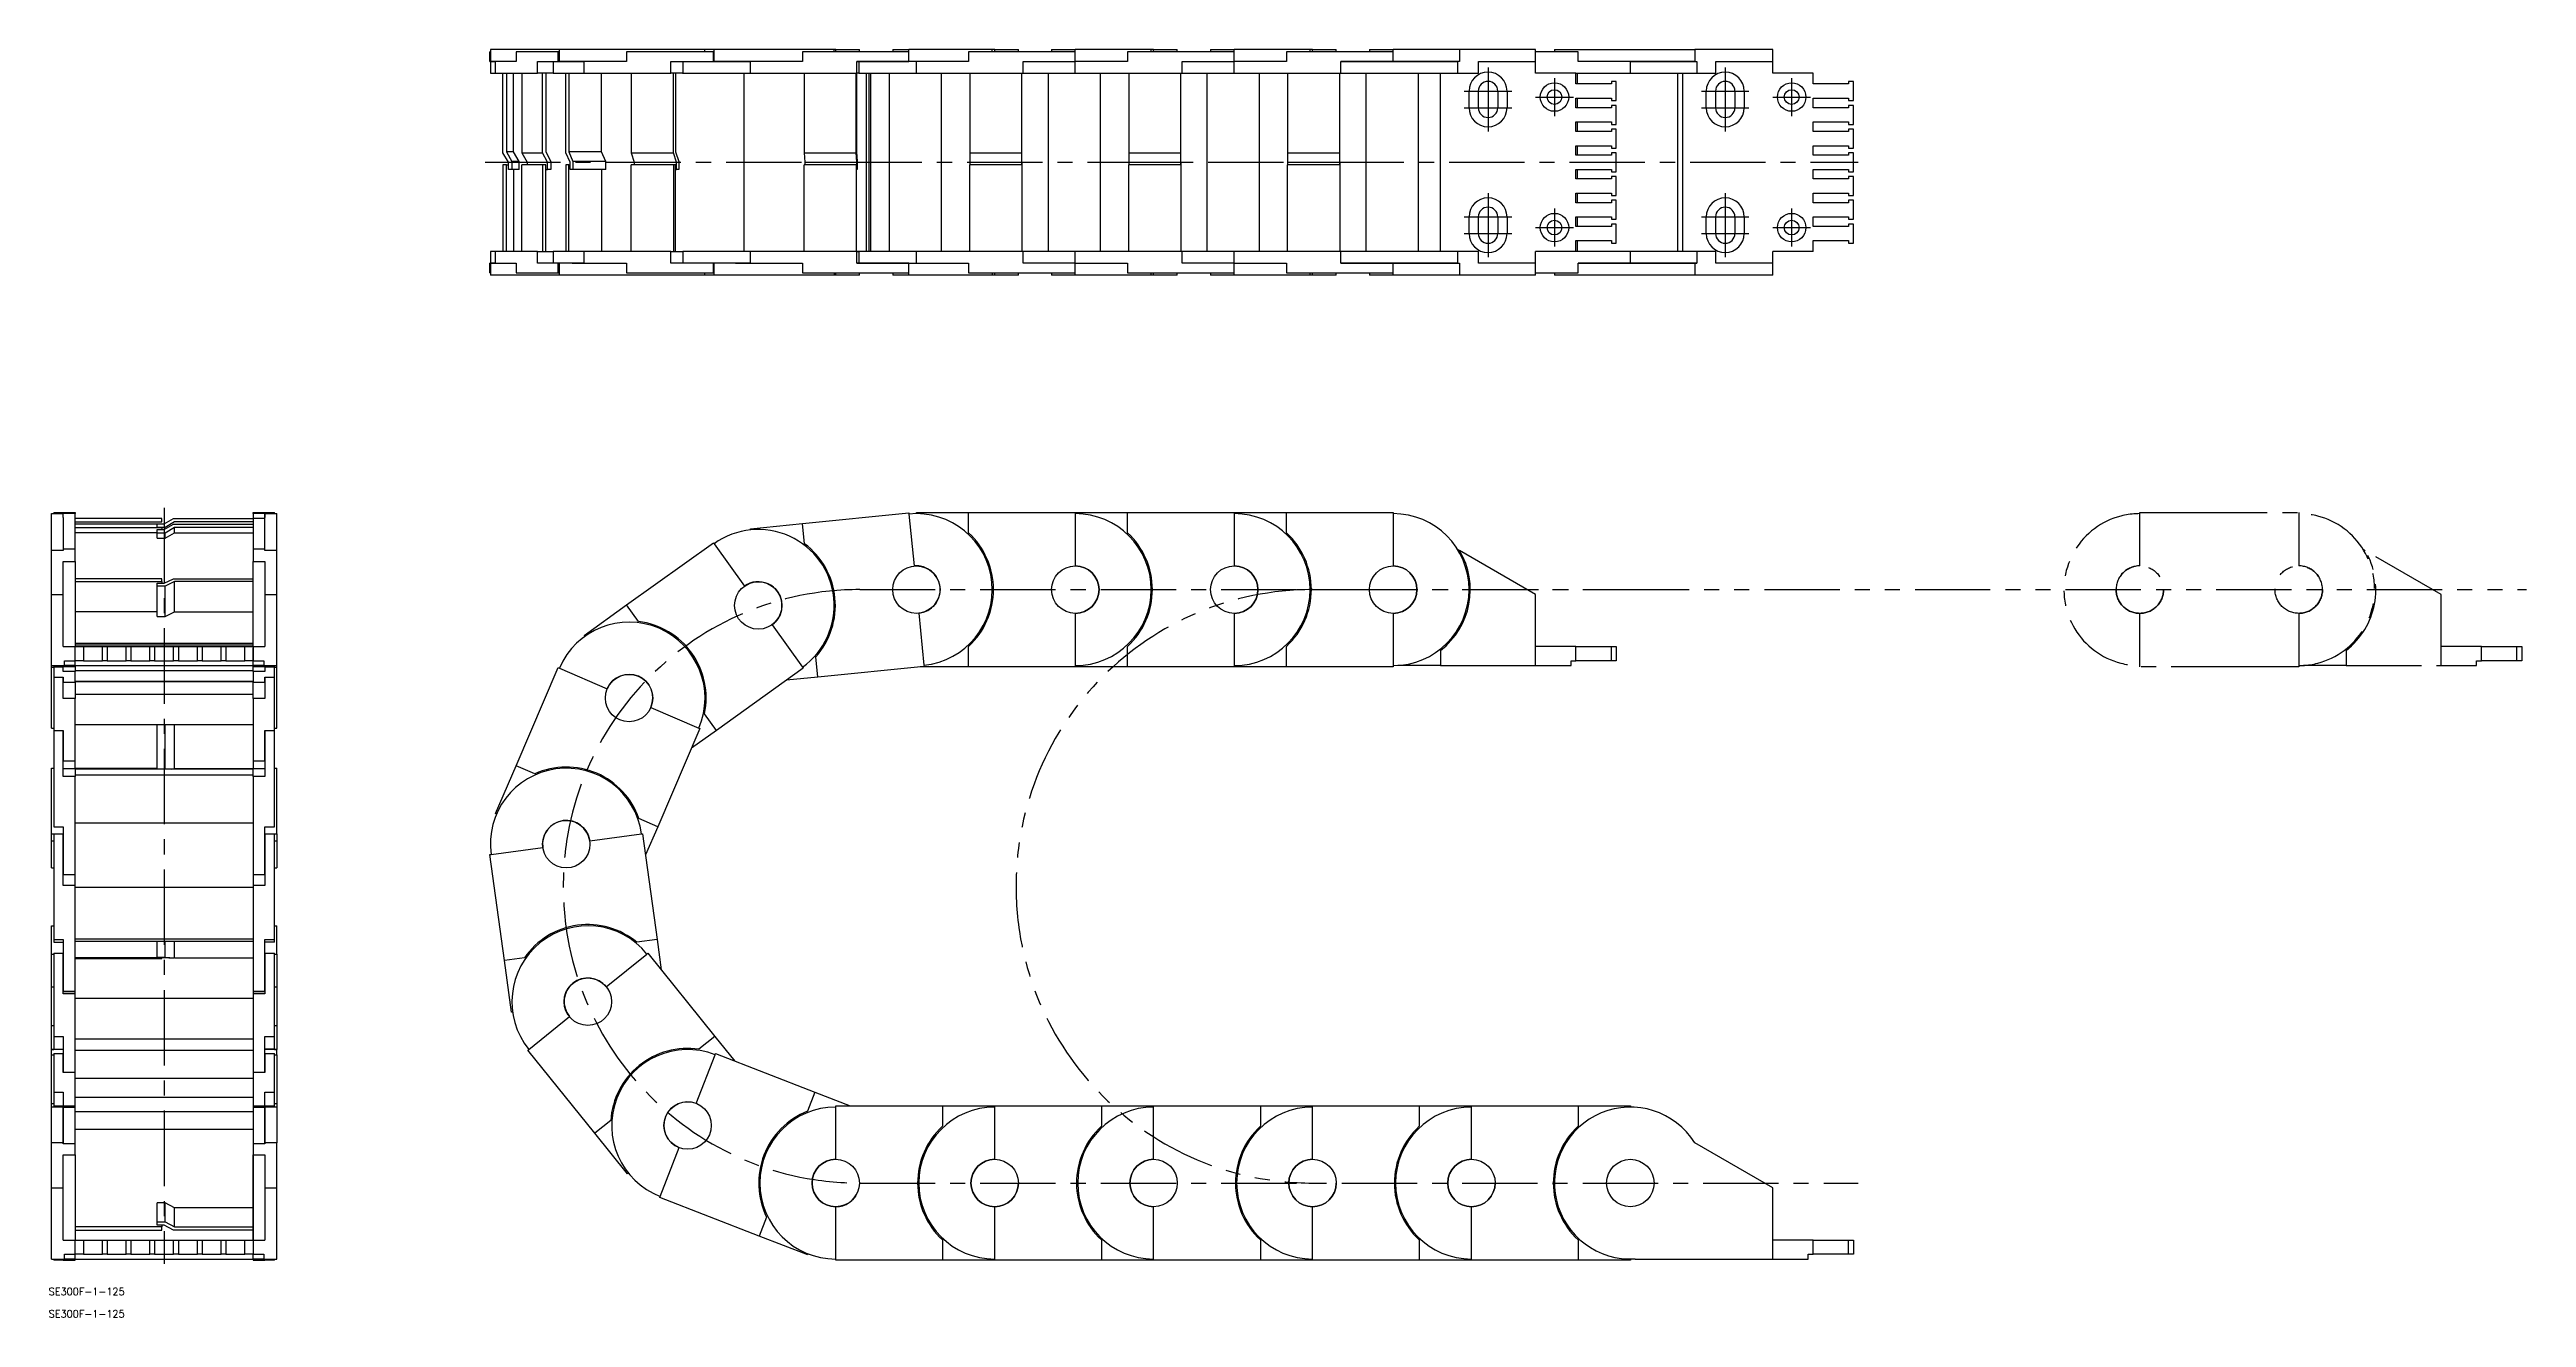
# Model space of a CAD drawing. Extents: x -186 to 859, y -439 to 95.
import ezdxf

# ---------------------------------------------------------------- set-up
doc = ezdxf.new("R2010")
doc.units = 0
doc.linetypes.add('CENTER', pattern=[50.8, 31.75, -6.35, 6.35, -6.35])
doc.linetypes.add('PHANTOM', pattern=[63.5, 31.75, -6.35, 6.35, -6.35, 6.35, -6.35])
doc.layers.get('0').update_dxf_attribs({"linetype": 'CONTINUOUS'})
doc.layers.add('CENTER', color=1, linetype='CONTINUOUS')
doc.styles.get("Standard").update_dxf_attribs({"font": 'txt.shx', "height": 3, "bigfont": 'bigfont.shx'})

# ---------------------------------------------------------------- blocks, each defined once
blk = doc.blocks.new('*U2')
at = {"color": 7, "linetype": 'CONTINUOUS'}
blk.add_text('SE300F-1-125', height=3, dxfattribs=at).set_placement((-186, -429.7))
blk = doc.blocks.new('*U3')
at = {"color": 7, "linetype": 'CONTINUOUS'}
blk.add_text('SE300F-1-125', height=3, dxfattribs=at).set_placement((-186, -439.1))

msp = doc.modelspace()

# ---------------------------------------------------------------- linework, layer by layer
at = {"color": 7, "linetype": 'CONTINUOUS'}
for p, q in [((0, 90), (0, 94)), ((0.19926, 94), (0, 94)), ((29.297576, 95), (0.19926, 95)), ((29.297576, 95), (0.19926, 95)), ((0.19926, 95), (0.19926, 90)), ((29.297576, 95), (9.292875, 95)), ((28.838318, 94), (11.045984, 94)), ((11.045984, 94), (11.045984, 90)), ((28.838318, 90), (28.838318, 94)), ((29.297576, 94), (28.838318, 94)), ((90.690069, 95), (29.297576, 95)), ((29.297576, 94), (29.297576, 95)), ((29.297576, 90), (29.297576, 94)), ((57.645991, 94), (57.645991, 90)), ((94.226645, 94), (57.645991, 94)), ((94.517844, 95), (90.690069, 95)), ((90.690069, 94), (90.690069, 95)), ((94.226645, 90), (94.226645, 94)), ((94.517844, 94), (94.226645, 94)), ((145.154597, 95), (94.517844, 95)), ((94.517844, 94), (94.517844, 95)), ((94.517844, 90), (94.517844, 94)), ((131.807705, 94), (131.807705, 90)), ((176.58388, 94), (131.807705, 94)), ((145.821347, 95), (145.150299, 95)), ((145.154597, 94), (145.154597, 95)), ((145.821347, 95), (155.821347, 95)), ((145.821347, 95), (155.821347, 95)), ((145.821347, 94), (145.821347, 95)), ((155.821347, 94), (155.821347, 95)), ((169.821347, 95), (176.633687, 95)), ((169.821347, 95), (169.821347, 94)), ((176.58388, 90), (176.58388, 94)), ((176.633687, 94), (176.58388, 94)), ((211.821347, 95), (176.633687, 95)), ((211.821347, 95), (176.633687, 95)), ((176.633687, 94), (176.633687, 95)), ((176.633687, 90), (176.633687, 94)), ((201.821347, 94), (201.821347, 90)), ((246.821347, 94), (201.821347, 94)), ((211.821347, 94), (211.821347, 95)), ((212.821347, 95), (211.821347, 95)), ((212.821347, 95), (222.821347, 95)), ((212.821347, 94), (212.821347, 95)), ((222.821347, 94), (222.821347, 95)), ((236.821347, 95), (246.821347, 95)), ((236.821347, 95), (236.821347, 94)), ((278.821347, 95), (246.821347, 95)), ((246.821347, 94), (246.821347, 95)), ((246.821347, 90), (246.821347, 94)), ((313.821347, 94), (268.821347, 94)), ((268.821347, 94), (268.821347, 90)), ((278.821347, 94), (278.821347, 95)), ((279.821347, 95), (278.821347, 95)), ((279.821347, 95), (289.821347, 95)), ((279.821347, 94), (279.821347, 95)), ((289.821347, 94), (289.821347, 95)), ((303.821347, 95), (313.821347, 95)), ((303.821347, 95), (303.821347, 94)), ((345.821347, 95), (313.821347, 95)), ((313.821347, 94), (313.821347, 95)), ((313.821347, 90), (313.821347, 94)), ((380.821347, 94), (335.821347, 94)), ((335.821347, 94), (335.821347, 90)), ((345.821347, 94), (345.821347, 95)), ((346.821347, 95), (345.821347, 95)), ((346.821347, 95), (356.821347, 95)), ((346.821347, 94), (346.821347, 95)), ((356.821347, 94), (356.821347, 95)), ((370.821347, 95), (380.821347, 95)), ((370.821347, 95), (370.821347, 94)), ((408.843438, 95), (380.821347, 95)), ((380.821347, 94), (380.821347, 95)), ((380.821347, 90), (380.821347, 94)), ((408.843438, 95), (408.843438, 90)), ((440.821347, 95), (408.843438, 95)), ((440.821347, 90), (440.821347, 95)), ((458.821347, 94), (440.821347, 94)), ((448.821347, 95), (507.943481, 95)), ((448.821347, 95), (448.821347, 94)), ((458.821347, 90), (458.821347, 94)), ((507.943481, 95), (507.943481, 90)), ((540.821347, 95), (507.943481, 95)), ((540.821347, 90), (540.821347, 95)), ((0, 90), (0.19926, 90)), ((0.19926, 90), (0.19926, 85)), ((2.34751, 90), (0.19926, 90)), ((0.19926, 90), (0.725919, 90)), ((0.19926, 85), (2.34751, 85)), ((0.725919, 90), (0.725919, 89.995)), ((0.725919, 89.995), (2.348301, 89.995)), ((2.34751, 85), (2.34751, 90)), ((11.045984, 90), (2.34751, 90)), ((2.34751, 85), (20.139844, 85)), ((5.530692, 51.5), (5.530692, 85)), ((7.016812, 85), (7.016812, 51.901924)), ((10.002774, 51.901924), (10.002774, 85)), ((13.539965, 85), (13.539965, 51.5)), ((20.139844, 85), (20.139844, 90)), ((20.139844, 90), (28.838318, 90)), ((26.690069, 85), (20.139844, 85)), ((22.23844, 51.5), (22.23844, 85)), ((23.616213, 85), (23.616213, 51.901924)), ((26.690069, 90), (26.690069, 85)), ((26.690069, 85), (39.762116, 85)), ((28.838318, 90), (29.297576, 90)), ((39.762116, 90), (29.297576, 90)), ((29.297576, 90), (34.72347, 90)), ((32.06914, 51.5), (32.06914, 85)), ((33.23665, 85), (33.23665, 51.901924)), ((34.72347, 90), (34.72347, 89.995)), ((34.72347, 89.995), (39.762121, 89.995)), ((57.645991, 90), (39.762116, 90)), ((39.762116, 85), (39.762116, 90)), ((39.762116, 85), (76.34277, 85)), ((47.049195, 51.901924), (47.049195, 85)), ((59.508439, 85), (59.508439, 51.5)), ((76.34277, 90), (94.226645, 90)), ((76.34277, 85), (76.34277, 90)), ((81.338731, 85), (76.34277, 85)), ((77.392314, 51.5), (77.392314, 85)), ((78.265912, 85), (78.265912, 51.901924)), ((81.154597, 85), (109.91713, 85)), ((81.338731, 89.995), (81.338731, 85)), ((94.226645, 90), (94.517844, 90)), ((109.91713, 90), (94.517844, 90)), ((94.517844, 90), (103.580248, 90)), ((94.517844, 90), (103.580248, 90)), ((103.580248, 90), (103.580248, 89.995)), ((103.580248, 89.995), (109.91713, 89.995)), ((107.194289, 10), (107.194289, 85)), ((131.807705, 90), (109.91713, 90)), ((109.91713, 85), (109.91713, 90)), ((109.91713, 85), (154.693305, 85)), ((132.554254, 85), (132.554254, 51.5)), ((154.444828, 51.5), (154.444828, 85)), ((154.59425, 85), (154.59425, 51.901924)), ((179.821347, 90), (154.693305, 90)), ((154.693305, 90), (176.58388, 90)), ((154.693305, 85), (154.693305, 90)), ((155.547823, 85), (154.693305, 85)), ((155.547823, 89.995), (155.547823, 85)), ((155.547823, 85), (179.821347, 85)), ((158.727239, 10), (158.727239, 85)), ((159.769423, 85), (159.769423, 10)), ((160.42169, 85), (160.42169, 10)), ((168.321347, 85), (168.321347, 10)), ((176.58388, 90), (176.633687, 90)), ((201.821347, 90), (179.821347, 90)), ((179.821347, 85), (179.821347, 90)), ((179.821347, 85), (224.821347, 85)), ((190.321347, 85), (190.321347, 10)), ((202.321347, 85), (202.321347, 51.5)), ((224.321347, 51.5), (224.321347, 85)), ((224.821347, 90), (246.821347, 90)), ((224.821347, 85), (224.821347, 90)), ((224.821347, 85), (246.821347, 85)), ((235.321347, 85), (235.321347, 10)), ((268.821347, 90), (246.821347, 90)), ((246.821347, 85), (246.821347, 90)), ((246.821347, 85), (291.821347, 85)), ((257.321347, 85), (257.321347, 10)), ((269.321347, 85), (269.321347, 51.5)), ((291.321347, 51.5), (291.321347, 85)), ((291.821347, 90), (313.821347, 90)), ((291.821347, 85), (291.821347, 90)), ((291.821347, 85), (313.821347, 85)), ((302.321347, 85), (302.321347, 10)), ((335.821347, 90), (313.821347, 90)), ((313.821347, 85), (313.821347, 90)), ((313.821347, 85), (358.821347, 85)), ((324.321347, 85), (324.321347, 10)), ((336.321347, 85), (336.321347, 51.5)), ((358.321347, 51.5), (358.321347, 85)), ((358.821347, 90), (380.821347, 90)), ((358.821347, 85), (358.821347, 90)), ((358.821347, 85), (407.943481, 85)), ((380.821347, 90), (358.821368, 90)), ((369.321347, 85), (369.321347, 10)), ((407.943481, 90), (380.821347, 90)), ((380.821347, 90), (390.821347, 90)), ((390.821347, 90), (390.821347, 89.995)), ((390.821347, 89.995), (407.943481, 89.995)), ((391.321347, 85), (391.321347, 10)), ((400.821347, 10), (400.821347, 85)), ((407.943481, 90), (407.943481, 85)), ((408.843438, 90), (407.943481, 90)), ((407.943481, 85), (416.821347, 85)), ((416.821347, 90), (440.821347, 90)), ((416.821347, 85), (416.821347, 90)), ((440.821347, 85), (440.821347, 90)), ((457.821347, 85), (440.821347, 85)), ((457.821347, 85), (480.821347, 85)), ((457.821347, 80.5), (457.821347, 85)), ((458.321347, 85), (458.321347, 80.5)), ((480.821347, 90), (458.821347, 90)), ((480.821347, 90), (507.943481, 90)), ((507.943481, 90), (480.821347, 90)), ((480.821347, 85), (480.821347, 90)), ((480.821347, 85), (508.843438, 85)), ((500.821347, 10), (500.821347, 85)), ((502.735954, 85), (502.735954, 10)), ((507.943481, 90), (508.843438, 90)), ((508.843438, 90), (508.843438, 85)), ((508.843438, 85), (516.821347, 85)), ((516.821347, 90), (540.821347, 90)), ((516.821347, 85), (516.821347, 90)), ((540.821347, 85), (540.821347, 90)), ((557.821347, 85), (540.821347, 85)), ((557.821347, 80.5), (557.821347, 85)), ((412.821347, 70.5), (412.821347, 77.5)), ((416.721347, 77.5), (416.721347, 70.5)), ((424.921347, 77.5), (424.921347, 70.5)), ((428.821347, 77.5), (428.821347, 70.5)), ((472.821347, 80.5), (457.821347, 80.5)), ((457.821347, 74.5), (472.821347, 74.5)), ((457.821347, 70.5), (457.821347, 74.5)), ((458.321347, 74.5), (458.321347, 70.5)), ((472.821347, 81.5), (472.821347, 80.5)), ((474.821347, 81.5), (472.821347, 81.5)), ((472.821347, 74.5), (472.821347, 73.5)), ((472.821347, 73.5), (474.821347, 73.5)), ((474.821347, 73.5), (474.821347, 81.5)), ((512.821347, 70.5), (512.821347, 77.5)), ((516.721347, 77.5), (516.721347, 70.5)), ((524.921347, 77.5), (524.921347, 70.5)), ((528.821347, 77.5), (528.821347, 70.5)), ((572.821347, 80.5), (557.821347, 80.5)), ((557.821347, 70.5), (557.821347, 74.5)), ((557.821347, 74.5), (572.821347, 74.5)), ((572.821347, 81.5), (572.821347, 80.5)), ((574.821347, 81.5), (572.821347, 81.5)), ((572.821347, 74.5), (572.821347, 73.5)), ((572.821347, 73.5), (574.821347, 73.5)), ((574.821347, 73.5), (574.821347, 81.5)), ((472.821347, 70.5), (457.821347, 70.5)), ((457.821347, 64.5), (472.821347, 64.5)), ((457.821347, 60.5), (457.821347, 64.5)), ((458.321347, 64.5), (458.321347, 60.5)), ((472.821347, 71.5), (472.821347, 70.5)), ((474.821347, 71.5), (472.821347, 71.5)), ((472.821347, 64.5), (472.821347, 63.5)), ((472.821347, 63.5), (474.821347, 63.5)), ((474.821347, 63.5), (474.821347, 71.5)), ((572.821347, 70.5), (557.821347, 70.5)), ((557.821347, 60.5), (557.821347, 64.5)), ((557.821347, 64.5), (572.821347, 64.5)), ((574.821347, 71.5), (572.821347, 71.5)), ((572.821347, 71.5), (572.821347, 70.5)), ((572.821347, 64.5), (572.821347, 63.5)), ((572.821347, 63.5), (574.821347, 63.5)), ((574.821347, 63.5), (574.821347, 71.5)), ((472.821347, 60.5), (457.821347, 60.5)), ((457.821347, 54.5), (472.821347, 54.5)), ((457.821347, 50.5), (457.821347, 54.5)), ((458.321347, 54.5), (458.321347, 50.5)), ((472.821347, 61.5), (472.821347, 60.5)), ((474.821347, 61.5), (472.821347, 61.5)), ((472.821347, 54.5), (472.821347, 53.5)), ((472.821347, 53.5), (474.821347, 53.5)), ((474.821347, 53.5), (474.821347, 61.5)), ((572.821347, 60.5), (557.821347, 60.5)), ((557.821347, 50.5), (557.821347, 54.5)), ((557.821347, 54.5), (572.821347, 54.5)), ((574.821347, 61.5), (572.821347, 61.5)), ((572.821347, 61.5), (572.821347, 60.5)), ((572.821347, 54.5), (572.821347, 53.5)), ((572.821347, 53.5), (574.821347, 53.5)), ((574.821347, 53.5), (574.821347, 61.5)), ((7.818723, 47.5), (5.530692, 51.5)), ((5.530692, 46.5), (5.530692, 10)), ((7.016812, 46.5), (5.530692, 46.5)), ((7.016812, 51.901924), (9.304843, 47.901924)), ((10.002774, 51.901924), (7.016812, 51.901924)), ((7.016812, 10), (7.016812, 46.5)), ((7.016812, 46.5), (7.818723, 46.5)), ((7.818723, 44.5), (7.818723, 47.5)), ((9.304843, 44.5), (7.818723, 44.5)), ((9.304843, 47.901924), (9.304843, 44.5)), ((12.290805, 47.901924), (9.304843, 47.901924)), ((12.290805, 44.5), (9.304843, 44.5)), ((12.290805, 47.901924), (10.002774, 51.901924)), ((10.002774, 44.5), (10.002774, 10)), ((12.290805, 44.5), (12.290805, 47.901924)), ((13.539965, 51.5), (15.661186, 47.5)), ((13.539965, 51.5), (22.23844, 51.5)), ((13.539965, 10), (13.539965, 46.5)), ((22.23844, 46.5), (13.539965, 46.5)), ((15.661186, 47.5), (24.35966, 47.5)), ((15.661186, 47.5), (15.661186, 46.5)), ((24.35966, 47.5), (22.23844, 51.5)), ((22.23844, 46.5), (22.23844, 10)), ((23.616213, 46.5), (22.23844, 46.5)), ((23.616213, 51.901924), (25.737433, 47.901924)), ((23.616213, 10), (23.616213, 46.5)), ((23.616213, 44.5), (24.35966, 44.5)), ((24.35966, 44.5), (24.35966, 47.5)), ((25.737433, 44.5), (24.35966, 44.5)), ((25.737433, 47.901924), (25.737433, 44.5)), ((33.866639, 47.5), (32.06914, 51.5)), ((32.06914, 46.5), (32.06914, 10)), ((33.23665, 46.5), (32.06914, 46.5)), ((47.049195, 51.901924), (33.23665, 51.901924)), ((33.23665, 51.901924), (35.034149, 47.901924)), ((33.23665, 10), (33.23665, 46.5)), ((33.23665, 46.5), (33.866639, 46.5)), ((33.866639, 44.5), (33.866639, 47.5)), ((35.034149, 44.5), (33.866639, 44.5)), ((35.034149, 47.901924), (35.034149, 44.5)), ((48.846695, 47.901924), (35.034149, 47.901924)), ((48.846695, 44.5), (35.034149, 44.5)), ((48.846695, 47.901924), (47.049195, 51.901924)), ((47.049195, 44.5), (47.049195, 10)), ((48.846695, 44.5), (48.846695, 47.901924)), ((59.508439, 51.5), (60.853431, 47.5)), ((59.508439, 51.5), (77.392314, 51.5)), ((59.508439, 10), (59.508439, 46.5)), ((77.392314, 46.5), (59.508439, 46.5)), ((60.853431, 47.5), (78.737306, 47.5)), ((60.853431, 47.5), (60.853431, 46.5)), ((78.737306, 47.5), (77.392314, 51.5)), ((77.392314, 46.5), (77.392314, 10)), ((78.265912, 46.5), (77.392314, 46.5)), ((78.265912, 51.901924), (79.610904, 47.901924)), ((78.265912, 10), (78.265912, 46.5)), ((78.265912, 44.5), (78.737306, 44.5)), ((78.737306, 44.5), (78.737306, 47.5)), ((79.610904, 44.5), (78.737306, 44.5)), ((79.610904, 47.901924), (79.610904, 44.5)), ((132.554254, 51.5), (132.784303, 47.5)), ((132.554254, 51.5), (154.444828, 51.5)), ((132.554254, 10), (132.554254, 46.5)), ((154.444828, 46.5), (132.554254, 46.5)), ((132.784303, 47.5), (154.674878, 47.5)), ((132.784303, 47.5), (132.784303, 46.5)), ((154.674878, 47.5), (154.444828, 51.5)), ((154.444828, 46.5), (154.444828, 10)), ((154.59425, 46.5), (154.444828, 46.5)), ((154.59425, 51.901924), (154.824299, 47.901924)), ((154.59425, 10), (154.59425, 46.5)), ((154.59425, 44.5), (154.674878, 44.5)), ((154.674878, 44.5), (154.674878, 47.5)), ((154.824299, 44.5), (154.674878, 44.5)), ((154.824299, 47.901924), (154.824299, 44.5)), ((202.321347, 51.5), (202.321347, 47.5)), ((202.321347, 51.5), (224.321347, 51.5)), ((202.321347, 47.5), (224.321347, 47.5)), ((202.321347, 47.5), (202.321347, 46.5)), ((202.321347, 10), (202.321347, 46.5)), ((224.321347, 46.5), (202.321347, 46.5)), ((224.321347, 47.5), (224.321347, 51.5)), ((224.321347, 46.5), (224.321347, 47.5)), ((224.321347, 47.5), (224.321347, 46.5)), ((224.321347, 46.5), (224.321347, 10)), ((269.321347, 51.5), (291.321347, 51.5)), ((269.321347, 51.5), (269.321347, 47.5)), ((269.321347, 47.5), (291.321347, 47.5)), ((269.321347, 47.5), (269.321347, 46.5)), ((291.321347, 46.5), (269.321347, 46.5)), ((269.321347, 10), (269.321347, 46.5)), ((291.321347, 47.5), (291.321347, 51.5)), ((291.321347, 46.5), (291.321347, 47.5)), ((291.321347, 47.5), (291.321347, 46.5)), ((291.321347, 46.5), (291.321347, 10)), ((336.321347, 51.5), (336.321347, 47.5)), ((336.321347, 51.5), (358.321347, 51.5)), ((336.321347, 47.5), (358.321347, 47.5)), ((336.321347, 47.5), (336.321347, 46.5)), ((336.321347, 10), (336.321347, 46.5)), ((358.321347, 46.5), (336.321347, 46.5)), ((358.321347, 47.5), (358.321347, 51.5)), ((358.321347, 46.5), (358.321347, 47.5)), ((358.321347, 47.5), (358.321347, 46.5)), ((358.321347, 46.5), (358.321347, 10)), ((472.821347, 50.5), (457.821347, 50.5)), ((457.821347, 44.5), (472.821347, 44.5)), ((457.821347, 40.5), (457.821347, 44.5)), ((458.321347, 44.5), (458.321347, 40.5)), ((472.821347, 51.5), (472.821347, 50.5)), ((474.821347, 51.5), (472.821347, 51.5)), ((472.821347, 44.5), (472.821347, 43.5)), ((472.821347, 43.5), (474.821347, 43.5)), ((474.821347, 43.5), (474.821347, 51.5)), ((572.821347, 50.5), (557.821347, 50.5)), ((557.821347, 40.5), (557.821347, 44.5)), ((557.821347, 44.5), (572.821347, 44.5)), ((572.821347, 51.5), (572.821347, 50.5)), ((574.821347, 51.5), (572.821347, 51.5)), ((572.821347, 44.5), (572.821347, 43.5)), ((572.821347, 43.5), (574.821347, 43.5)), ((574.821347, 43.5), (574.821347, 51.5)), ((472.821347, 40.5), (457.821347, 40.5)), ((457.821347, 34.5), (472.821347, 34.5)), ((457.821347, 30.5), (457.821347, 34.5)), ((458.321347, 34.5), (458.321347, 30.5)), ((472.821347, 41.5), (472.821347, 40.5)), ((474.821347, 41.5), (472.821347, 41.5)), ((472.821347, 34.5), (472.821347, 33.5)), ((472.821347, 33.5), (474.821347, 33.5)), ((472.821347, 31.5), (472.821347, 30.5)), ((474.821347, 31.5), (472.821347, 31.5)), ((474.821347, 33.5), (474.821347, 41.5)), ((474.821347, 23.5), (474.821347, 31.5)), ((572.821347, 40.5), (557.821347, 40.5)), ((557.821347, 30.5), (557.821347, 34.5)), ((557.821347, 34.5), (572.821347, 34.5)), ((574.821347, 41.5), (572.821347, 41.5)), ((572.821347, 41.5), (572.821347, 40.5)), ((572.821347, 34.5), (572.821347, 33.5)), ((572.821347, 33.5), (574.821347, 33.5)), ((572.821347, 31.5), (572.821347, 30.5)), ((574.821347, 31.5), (572.821347, 31.5)), ((574.821347, 33.5), (574.821347, 41.5)), ((574.821347, 23.5), (574.821347, 31.5)), ((412.821347, 17.5), (412.821347, 24.5)), ((416.721347, 24.5), (416.721347, 17.5)), ((424.921347, 24.5), (424.921347, 17.5)), ((428.821347, 24.5), (428.821347, 17.5)), ((472.821347, 30.5), (457.821347, 30.5)), ((457.821347, 24.5), (472.821347, 24.5)), ((457.821347, 20.5), (457.821347, 24.5)), ((458.321347, 24.5), (458.321347, 20.5)), ((472.821347, 24.5), (472.821347, 23.5)), ((472.821347, 23.5), (474.821347, 23.5)), ((472.821347, 21.5), (472.821347, 20.5)), ((474.821347, 21.5), (472.821347, 21.5)), ((474.821347, 13.5), (474.821347, 21.5)), ((512.821347, 17.5), (512.821347, 24.5)), ((516.721347, 24.5), (516.721347, 17.5)), ((524.921347, 24.5), (524.921347, 17.5)), ((528.821347, 24.5), (528.821347, 17.5)), ((572.821347, 30.5), (557.821347, 30.5)), ((557.821347, 20.5), (557.821347, 24.5)), ((557.821347, 24.5), (572.821347, 24.5)), ((572.821347, 24.5), (572.821347, 23.5)), ((572.821347, 23.5), (574.821347, 23.5)), ((574.821347, 21.5), (572.821347, 21.5)), ((572.821347, 21.5), (572.821347, 20.5)), ((574.821347, 13.5), (574.821347, 21.5)), ((472.821347, 20.5), (457.821347, 20.5)), ((457.821347, 14.5), (472.821347, 14.5)), ((457.821347, 10), (457.821347, 14.5)), ((458.321347, 14.5), (458.321347, 10)), ((472.821347, 14.5), (472.821347, 13.5)), ((472.821347, 13.5), (474.821347, 13.5)), ((572.821347, 20.5), (557.821347, 20.5)), ((557.821347, 10), (557.821347, 14.5)), ((557.821347, 14.5), (572.821347, 14.5)), ((572.821347, 14.5), (572.821347, 13.5)), ((572.821347, 13.5), (574.821347, 13.5)), ((0, 1), (0, 5)), ((0.19926, 5), (0, 5)), ((0, 1), (0.19926, 1)), ((0.19926, 10), (0.19926, 5)), ((2.34751, 10), (0.19926, 10)), ((0.19926, 5), (0.19926, 0)), ((0.19926, 5), (2.34751, 5)), ((29.297576, 0), (0.19926, 0)), ((29.297576, 0), (0.19926, 0)), ((2.347565, 5.005), (0.725919, 5.005)), ((0.725919, 5.005), (0.725919, 5)), ((20.139844, 10), (2.34751, 10)), ((2.34751, 5), (2.34751, 10)), ((2.34751, 5), (11.045984, 5)), ((11.045984, 5), (11.045984, 1)), ((11.045984, 1), (28.838318, 1)), ((20.139844, 5), (20.139844, 10)), ((20.139844, 10), (26.690069, 10)), ((28.838318, 5), (20.139844, 5)), ((26.690069, 10), (26.690069, 5)), ((39.762116, 10), (26.690069, 10)), ((28.838318, 1), (28.838318, 5)), ((29.297576, 5), (28.838318, 5)), ((28.838318, 1), (29.297576, 1)), ((29.297576, 1), (29.297576, 5)), ((34.72347, 5), (29.297576, 5)), ((29.297576, 0), (29.297576, 1)), ((94.517844, 0), (29.297576, 0)), ((39.762122, 5.005), (34.72347, 5.005)), ((34.72347, 5.005), (34.72347, 5)), ((34.72347, 5), (39.762116, 5)), ((76.34277, 10), (39.762116, 10)), ((39.762116, 5), (39.762116, 10)), ((39.762116, 5), (57.645991, 5)), ((57.645991, 5), (57.645991, 1)), ((57.645991, 1), (94.226645, 1)), ((76.34277, 5), (76.34277, 10)), ((76.34277, 10), (81.338731, 10)), ((94.226645, 5), (76.34277, 5)), ((109.91713, 10), (81.338731, 10)), ((81.338731, 10), (81.338731, 5.005)), ((90.690069, 0), (90.690069, 1)), ((94.226645, 1), (94.226645, 5)), ((94.517844, 5), (94.226645, 5)), ((94.226645, 1), (94.517844, 1)), ((94.517844, 1), (94.517844, 5)), ((103.580248, 5), (94.517844, 5)), ((103.580248, 5), (94.517844, 5)), ((94.517844, 0), (94.517844, 1)), ((145.821347, 0), (94.517844, 0)), ((109.91713, 5.005), (103.580248, 5.005)), ((103.580248, 5.005), (103.580248, 5)), ((103.580248, 5), (109.91713, 5)), ((154.693305, 10), (109.91713, 10)), ((109.91713, 5), (109.91713, 10)), ((109.91713, 5), (131.807705, 5)), ((131.807705, 5), (131.807705, 1)), ((131.807705, 1), (176.58388, 1)), ((145.154597, 1), (145.154597, 0)), ((155.821347, 0), (145.154597, 0)), ((155.821347, 0), (145.154597, 0)), ((145.821347, 0), (145.821347, 1)), ((179.821347, 10), (154.693305, 10)), ((154.693305, 5), (154.693305, 10)), ((154.693305, 10), (155.547823, 10)), ((154.693305, 5), (179.821347, 5)), ((176.58388, 5), (154.693305, 5)), ((155.547823, 10), (155.547823, 5.005)), ((155.821347, 0), (155.821347, 1)), ((169.821347, 1), (169.821347, 0)), ((176.633687, 0), (169.821347, 0)), ((176.58388, 1), (176.58388, 5)), ((176.633687, 5), (176.58388, 5)), ((176.58388, 1), (176.633687, 1)), ((176.633687, 1), (176.633687, 5)), ((176.633687, 0), (176.633687, 1)), ((212.821347, 0), (176.633687, 0)), ((224.821347, 10), (179.821347, 10)), ((179.821347, 5), (179.821347, 10)), ((179.821347, 5), (201.821347, 5)), ((201.821347, 5), (201.821347, 1)), ((201.821347, 1), (246.821347, 1)), ((211.821347, 1), (211.821347, 0)), ((222.821347, 0), (212.821137, 0)), ((212.821347, 0), (212.821347, 1)), ((222.821347, 0), (222.821347, 1)), ((246.821347, 10), (224.821347, 10)), ((224.821347, 5), (224.821347, 10)), ((246.821347, 5), (224.821347, 5)), ((236.821347, 1), (236.821347, 0)), ((246.821347, 0), (236.821347, 0)), ((291.821347, 10), (246.821347, 10)), ((246.821347, 5), (246.821347, 10)), ((246.821347, 1), (246.821347, 5)), ((246.821347, 5), (268.821347, 5)), ((246.821347, 0), (246.821347, 1)), ((278.821347, 0), (246.821347, 0)), ((268.821347, 5), (268.821347, 1)), ((268.821347, 1), (313.821347, 1)), ((278.821347, 0), (278.821347, 1)), ((279.821347, 0), (278.821347, 0)), ((289.821347, 0), (279.821137, 0)), ((279.821347, 0), (279.821347, 1)), ((289.821347, 0), (289.821347, 1)), ((313.821347, 10), (291.821347, 10)), ((291.821347, 5), (291.821347, 10)), ((313.821347, 5), (291.821347, 5)), ((303.821347, 1), (303.821347, 0)), ((313.821347, 0), (303.821347, 0)), ((358.821347, 10), (313.821347, 10)), ((313.821347, 5), (313.821347, 10)), ((313.821347, 1), (313.821347, 5)), ((313.821347, 5), (335.821347, 5)), ((313.821347, 0), (313.821347, 1)), ((345.821347, 0), (313.821347, 0)), ((335.821347, 5), (335.821347, 1)), ((335.821347, 1), (380.821347, 1)), ((345.821347, 0), (345.821347, 1)), ((346.821347, 0), (345.821347, 0)), ((356.821347, 0), (346.821137, 0)), ((346.821347, 0), (346.821347, 1)), ((356.821347, 0), (356.821347, 1)), ((407.943481, 10), (358.821347, 10)), ((358.821347, 5), (358.821347, 10)), ((380.821347, 5), (358.821347, 5)), ((358.821368, 5), (407.943481, 5)), ((370.821347, 1), (370.821347, 0)), ((390.821347, 0), (370.821347, 0)), ((380.821347, 1), (380.821347, 5)), ((390.821347, 5), (380.821347, 5)), ((380.821347, 0), (380.821347, 1)), ((408.843438, 0), (380.821347, 0)), ((407.943481, 5.005), (390.821347, 5.005)), ((390.821347, 5.005), (390.821347, 5)), ((408.843438, 0), (400.821347, 0)), ((407.943481, 10), (407.943481, 5)), ((416.821347, 10), (407.943481, 10)), ((407.943481, 5), (408.843438, 5)), ((408.843438, 5), (408.843438, 0)), ((440.821347, 0), (408.843438, 0)), ((416.821347, 5), (416.821347, 10)), ((440.821347, 5), (416.821347, 5)), ((480.821347, 10), (440.821347, 10)), ((457.821347, 10), (440.821347, 10)), ((440.821347, 5), (440.821347, 10)), ((440.821347, 0), (440.821347, 5)), ((440.821347, 1), (458.821347, 1)), ((448.821347, 1), (448.821347, 0)), ((507.943481, 0), (448.821347, 0)), ((507.943481, 5), (458.821347, 5)), ((458.821347, 5), (480.821347, 5)), ((458.821347, 1), (458.821347, 5)), ((508.843438, 10), (480.821347, 10)), ((480.821347, 5), (480.821347, 10)), ((480.821347, 5), (508.843438, 5)), ((507.943481, 5), (507.943481, 0)), ((508.843438, 5), (507.943481, 5)), ((540.821347, 0), (507.943481, 0)), ((516.821347, 10), (508.843438, 10)), ((508.843438, 10), (508.843438, 5)), ((516.821347, 5), (516.821347, 10)), ((540.821347, 5), (516.821347, 5)), ((557.821347, 10), (540.821347, 10)), ((540.821347, 5), (540.821347, 10)), ((540.821347, 0), (540.821347, 5)), ((-184.830106, -116.037546), (-184.830106, -100.5)), ((-184.830106, -116.037546), (-184.830106, -100.5)), ((-184.830106, -100.5), (-183.830106, -100.5)), ((-183.830106, -100), (-179.830106, -100)), ((-183.830106, -100), (-183.830106, -100.5)), ((-183.830106, -100.5), (-179.830106, -100.5)), ((-179.830106, -100), (-174.830106, -100)), ((-179.830106, -100.5), (-179.830106, -100)), ((-174.830106, -100.5), (-179.830106, -100.5)), ((-179.830106, -102.102632), (-179.830106, -100.5)), ((-179.830106, -102.102632), (-179.830106, -115.517955)), ((-179.825106, -102.102632), (-179.830106, -102.102632)), ((-174.830106, -100), (-174.830106, -100.5)), ((-174.830106, -115.517955), (-174.830106, -100.5)), ((-138.330106, -102.5), (-174.830106, -102.5)), ((-174.830106, -104), (-138.330106, -104)), ((-138.330106, -104), (-138.330106, -102.5)), ((-137.330106, -104.809401), (-133.330106, -102.5)), ((-132.928182, -104), (-136.928182, -106.309401)), ((-133.330106, -102.5), (-99.830106, -102.5)), ((-99.830106, -104), (-132.928182, -104)), ((-99.830106, -100), (-94.830106, -100)), ((-99.830106, -100.5), (-99.830106, -100)), ((-99.830106, -100.5), (-99.830106, -115.517955)), ((-94.830106, -100.5), (-99.830106, -100.5)), ((-99.830106, -102.353167), (-94.835106, -102.353167)), ((-94.830106, -102.102632), (-94.835106, -102.102632)), ((-94.830106, -100), (-90.830106, -100)), ((-94.830106, -100), (-94.830106, -100.5)), ((-94.830106, -100.5), (-90.830106, -100.5)), ((-94.830106, -115.517955), (-94.830106, -100.5)), ((-94.830106, -100.5), (-94.830106, -102.102632)), ((-90.830106, -100.5), (-90.830106, -100)), ((-90.830106, -100.5), (-89.830106, -100.5)), ((-89.830106, -116.037546), (-89.830106, -100.5)), ((131.807705, -104.644298), (176.58388, -100.161651)), ((176.58388, -100.161651), (176.633687, -100.659164)), ((176.633687, -100.659164), (178.825203, -122.549739)), ((179.821347, -100), (201.821347, -100)), ((179.821347, -100.5), (179.821347, -100)), ((201.821347, -100), (246.821347, -100)), ((201.821347, -108.578253), (201.821347, -100)), ((246.821347, -100), (268.821347, -100)), ((246.821347, -100), (246.821347, -100.5)), ((246.821347, -100.5), (246.821347, -122.5)), ((268.821347, -100), (313.821347, -100)), ((268.821347, -108.578253), (268.821347, -100)), ((313.821347, -100), (335.821347, -100)), ((313.821347, -100), (313.821347, -100.5)), ((313.821347, -100.5), (313.821347, -122.5)), ((335.821347, -100), (380.821347, -100)), ((335.821347, -108.578253), (335.821347, -100)), ((380.821347, -100), (380.821347, -100.5)), ((380.821347, -100.5), (380.821347, -122.5)), ((-140.330106, -104.89054), (-174.830106, -104.89054)), ((-174.830106, -106.383079), (-138.330106, -106.383079)), ((-140.330106, -108.574595), (-174.830106, -108.574595)), ((-140.330106, -104.809401), (-137.330106, -104.809401)), ((-140.330106, -106.309401), (-140.330106, -104.809401)), ((-136.928182, -106.309401), (-140.330106, -106.309401)), ((-140.330106, -107.188454), (-137.330106, -107.188454)), ((-140.330106, -108.680993), (-140.330106, -107.188454)), ((-136.928182, -108.680993), (-140.330106, -108.680993)), ((-140.330106, -110.872509), (-140.330106, -108.680993)), ((-140.330106, -110.872509), (-136.928182, -110.872509)), ((-138.330106, -106.383079), (-138.330106, -106.309401)), ((-138.330106, -106.383079), (-138.330106, -107.188454)), ((-137.330106, -107.188454), (-133.330106, -104.89054)), ((-132.928182, -106.383079), (-136.928182, -108.680993)), ((-136.928182, -110.872509), (-132.928182, -108.574595)), ((-136.928182, -110.872509), (-136.928182, -108.680993)), ((-133.330106, -104.89054), (-99.830106, -104.89054)), ((-99.830106, -106.383079), (-132.928182, -106.383079)), ((-132.928182, -108.574595), (-132.928182, -106.383079)), ((-132.928182, -108.574595), (-99.830106, -108.574595)), ((57.645991, -138.962736), (94.226645, -112.754802)), ((94.226645, -112.754802), (94.517844, -113.161254)), ((94.517844, -113.161254), (107.330612, -131.045129)), ((109.91713, -106.835814), (131.807705, -104.644298)), ((109.966937, -107.333327), (109.91713, -106.835814)), ((132.662222, -113.179883), (131.807705, -104.644298)), ((-179.830106, -116.037546), (-184.830106, -116.037546)), ((-184.830106, -134.5), (-184.830106, -116.037546)), ((-174.830106, -115.517955), (-179.830106, -115.517955)), ((-179.830106, -115.517955), (-179.830106, -116.037546)), ((-179.830106, -134.5), (-179.830106, -120.643594)), ((-179.830106, -120.643594), (-174.830106, -120.643594)), ((-174.830106, -120.643594), (-174.830106, -115.517955)), ((-174.830106, -120.643594), (-174.830106, -156.5)), ((-94.830106, -115.517955), (-99.830106, -115.517955)), ((-99.830106, -115.517955), (-99.830106, -120.643594)), ((-99.830106, -156.5), (-99.830106, -120.643594)), ((-99.830106, -120.643594), (-94.830106, -120.643594)), ((-94.830106, -116.037546), (-94.830106, -115.517955)), ((-89.830106, -116.037546), (-94.830106, -116.037546)), ((-94.830106, -120.643594), (-94.830106, -134.5)), ((-89.830106, -134.5), (-89.830106, -116.037546)), ((407.943481, -115.517955), (408.843438, -116.037546)), ((440.821347, -134.5), (408.843438, -116.037546)), ((-184.830106, -164.5), (-184.830106, -134.5)), ((-184.830106, -134.5), (-179.830106, -134.5)), ((-179.830106, -156.5), (-179.830106, -134.5)), ((-138.330106, -127.891027), (-174.830106, -127.891027)), ((-174.830106, -129.110383), (-138.330106, -129.110383)), ((-140.330106, -129.768347), (-137.330106, -129.768347)), ((-140.330106, -130.987703), (-140.330106, -129.768347)), ((-136.928182, -130.987703), (-140.330106, -130.987703)), ((-140.330106, -143.80047), (-140.330106, -130.987703)), ((-138.330106, -129.110383), (-138.330106, -127.891027)), ((-138.330106, -129.110383), (-138.330106, -129.768347)), ((-137.330106, -129.768347), (-133.330106, -127.891027)), ((-132.928182, -129.110383), (-136.928182, -130.987703)), ((-136.928182, -143.80047), (-136.928182, -130.987703)), ((-133.330106, -127.891027), (-99.830106, -127.891027)), ((-99.830106, -129.110383), (-132.928182, -129.110383)), ((-132.928182, -141.92315), (-132.928182, -129.110383)), ((-94.830106, -134.5), (-89.830106, -134.5)), ((-94.830106, -134.5), (-94.830106, -156.5)), ((-89.830106, -164.5), (-89.830106, -134.5)), ((440.821347, -164.5), (440.821347, -134.5)), ((-140.330106, -141.92315), (-174.830106, -141.92315)), ((-140.330106, -143.80047), (-136.928182, -143.80047)), ((-136.928182, -143.80047), (-132.928182, -141.92315)), ((-132.928182, -141.92315), (-99.830106, -141.92315)), ((39.762116, -151.775504), (57.645991, -138.962736)), ((62.641953, -145.936027), (57.645991, -138.962736)), ((180.817491, -142.450261), (183.009007, -164.340836)), ((246.821347, -142.5), (246.821347, -164.5)), ((313.821347, -142.5), (313.821347, -164.5)), ((380.821347, -142.5), (380.821347, -164.5)), ((-179.830106, -156.5), (-174.830106, -156.5)), ((-174.830106, -155), (-99.830106, -155)), ((-99.830106, -155.952079), (-174.830106, -155.952079)), ((-174.830106, -162.5), (-174.830106, -156.5)), ((-174.830106, -156.5), (-171.330106, -156.5)), ((-171.330106, -156.5), (-163.330106, -156.5)), ((-171.330106, -156.5), (-171.330106, -162.5)), ((-163.330106, -162.5), (-163.330106, -156.5)), ((-163.330106, -156.5), (-161.330106, -156.5)), ((-161.330106, -156.5), (-161.330106, -162.5)), ((-161.330106, -156.5), (-153.330106, -156.5)), ((-153.330106, -162.5), (-153.330106, -156.5)), ((-153.330106, -156.5), (-151.330106, -156.5)), ((-151.330106, -156.5), (-151.330106, -162.5)), ((-151.330106, -156.5), (-143.330106, -156.5)), ((-143.330106, -162.5), (-143.330106, -156.5)), ((-143.330106, -156.5), (-141.330106, -156.5)), ((-141.330106, -156.5), (-133.330106, -156.5)), ((-141.330106, -156.5), (-141.330106, -162.5)), ((-133.330106, -162.5), (-133.330106, -156.5)), ((-133.330106, -156.5), (-131.330106, -156.5)), ((-131.330106, -156.5), (-131.330106, -162.5)), ((-131.330106, -156.5), (-123.330106, -156.5)), ((-123.330106, -162.5), (-123.330106, -156.5)), ((-123.330106, -156.5), (-121.330106, -156.5)), ((-121.330106, -156.5), (-121.330106, -162.5)), ((-121.330106, -156.5), (-113.330106, -156.5)), ((-113.330106, -162.5), (-113.330106, -156.5)), ((-113.330106, -156.5), (-111.330106, -156.5)), ((-111.330106, -156.5), (-103.330106, -156.5)), ((-111.330106, -156.5), (-111.330106, -162.5)), ((-103.330106, -162.5), (-103.330106, -156.5)), ((-103.330106, -156.5), (-99.830106, -156.5)), ((-99.830106, -156.5), (-99.830106, -162.5)), ((-99.830106, -156.5), (-94.830106, -156.5)), ((40.053316, -152.181955), (39.762116, -151.775504)), ((118.978582, -147.303197), (131.79135, -165.187072)), ((201.821347, -165), (201.821347, -156.421747)), ((268.821347, -165), (268.821347, -156.421747)), ((335.821347, -165), (335.821347, -156.421747)), ((457.821347, -156.5), (440.821347, -156.5)), ((457.821347, -156.5), (472.821347, -156.5)), ((457.821347, -162.5), (457.821347, -156.5)), ((472.821347, -162.5), (472.821347, -156.5)), ((472.821347, -156.5), (474.821347, -156.5)), ((474.821347, -156.5), (474.821347, -162.5)), ((-184.830106, -165.187072), (-184.830106, -164.340836)), ((-184.830106, -164.5), (-179.330106, -164.5)), ((-184.830106, -190.847191), (-184.830106, -164.5)), ((-184.830106, -165.187072), (-183.830106, -165.187072)), ((-183.830106, -164.5), (-183.830106, -165)), ((-183.830106, -165), (-179.830106, -165)), ((-183.830106, -165), (-183.830106, -169.320995)), ((-179.830106, -165), (-179.830106, -164.5)), ((-174.830106, -165), (-179.830106, -165)), ((-179.830106, -167.029865), (-179.830106, -165)), ((-174.830106, -167.029865), (-179.830106, -167.029865)), ((-179.330106, -162.5), (-174.830106, -162.5)), ((-179.330106, -164.5), (-179.330106, -162.5)), ((-174.830106, -164.5), (-179.330106, -164.5)), ((-171.330106, -162.5), (-174.830106, -162.5)), ((-174.830106, -164.5), (-174.830106, -162.5)), ((-174.830106, -164.5), (-99.830106, -164.5)), ((-174.830106, -164.5), (-174.830106, -167.029865)), ((-174.830106, -164.5), (-174.830106, -165)), ((-99.830106, -164.592107), (-174.830106, -164.592107)), ((-99.830106, -166.783623), (-174.830106, -166.783623)), ((-174.830106, -171.512512), (-174.830106, -167.029865)), ((-171.330106, -162.5), (-163.330106, -162.5)), ((-161.330106, -162.5), (-163.330106, -162.5)), ((-161.330106, -162.5), (-153.330106, -162.5)), ((-151.330106, -162.5), (-153.330106, -162.5)), ((-151.330106, -162.5), (-143.330106, -162.5)), ((-141.330106, -162.5), (-143.330106, -162.5)), ((-141.330106, -162.5), (-133.330106, -162.5)), ((-131.330106, -162.5), (-133.330106, -162.5)), ((-131.330106, -162.5), (-123.330106, -162.5)), ((-121.330106, -162.5), (-123.330106, -162.5)), ((-121.330106, -162.5), (-113.330106, -162.5)), ((-111.330106, -162.5), (-113.330106, -162.5)), ((-111.330106, -162.5), (-103.330106, -162.5)), ((-99.830106, -162.5), (-103.330106, -162.5)), ((-99.830106, -165), (-99.830106, -157)), ((-99.830106, -162.5), (-95.330106, -162.5)), ((-99.830106, -164.5), (-99.830106, -162.5)), ((-95.330106, -164.5), (-99.830106, -164.5)), ((-94.830106, -165), (-99.830106, -165)), ((-99.830106, -167.029865), (-99.830106, -165)), ((-94.830106, -167.029865), (-99.830106, -167.029865)), ((-99.830106, -167.029865), (-99.830106, -171.512512)), ((-95.330106, -162.5), (-95.330106, -164.5)), ((-95.330106, -164.5), (-89.830106, -164.5)), ((-94.830106, -164.5), (-94.830106, -165)), ((-94.830106, -164.838349), (-94.830106, -167.029865)), ((-94.830106, -165), (-90.830106, -165)), ((-90.830106, -165), (-90.830106, -164.5)), ((-90.830106, -169.320995), (-90.830106, -165)), ((-90.830106, -165.187072), (-89.830106, -165.187072)), ((-89.830106, -165.187072), (-89.830106, -164.340836)), ((-89.830106, -165.187072), (-89.830106, -164.340836)), ((-89.830106, -190.847191), (-89.830106, -164.5)), ((11.045984, -206.678038), (28.838318, -165.344845)), ((28.838318, -165.344845), (29.297576, -165.542538)), ((29.297576, -165.542538), (49.504915, -174.241012)), ((132.082549, -165.593523), (95.501896, -191.801457)), ((131.79135, -165.187072), (132.082549, -165.593523)), ((138.282639, -169.320995), (137.428121, -160.78541)), ((183.058814, -164.838349), (138.282639, -169.320995)), ((201.821347, -165), (181.444116, -165)), ((183.009007, -164.340836), (183.058814, -164.838349)), ((246.821347, -165), (201.821347, -165)), ((246.821347, -164.5), (246.821347, -165)), ((268.821347, -165), (246.821347, -165)), ((313.821347, -165), (268.821347, -165)), ((313.821347, -164.5), (313.821347, -165)), ((335.821347, -165), (313.821347, -165)), ((380.821347, -165), (335.821347, -165)), ((380.821347, -164.5), (380.821347, -165)), ((382.821347, -164.5), (382.821347, -164.437439)), ((400.821347, -164.5), (382.821347, -164.5)), ((400.821347, -158.117377), (400.821347, -164.5)), ((400.821347, -164.5), (440.821347, -164.5)), ((440.821347, -164.5), (455.821347, -164.5)), ((455.821347, -164.5), (455.821347, -162.5)), ((455.821347, -162.5), (457.821347, -162.5)), ((472.821347, -162.5), (457.821347, -162.5)), ((474.821347, -162.5), (472.821347, -162.5)), ((-183.830106, -169.320995), (-179.830106, -169.320995)), ((-183.830106, -169.320995), (-183.830106, -191.801457)), ((-179.830106, -169.320995), (-179.830106, -171.512512)), ((-179.830106, -178.406291), (-179.830106, -169.320995)), ((-179.830106, -171.512512), (-174.830106, -171.512512)), ((-174.830106, -171.122946), (-99.830106, -171.122946)), ((-99.830106, -171.342404), (-174.830106, -171.342404)), ((-174.830106, -171.512512), (-174.830106, -178.406291)), ((-99.830106, -176.665232), (-174.830106, -176.665232)), ((-99.830106, -171.512512), (-94.830106, -171.512512)), ((-99.830106, -178.406291), (-99.830106, -171.512512)), ((-94.830106, -169.320995), (-90.830106, -169.320995)), ((-94.830106, -171.512512), (-94.830106, -169.320995)), ((-94.830106, -169.320995), (-94.830106, -178.406291)), ((-90.830106, -191.801457), (-90.830106, -169.320995)), ((138.282639, -169.320995), (125.027601, -170.647988)), ((-174.830106, -178.406291), (-179.830106, -178.406291)), ((-174.830106, -204.614225), (-174.830106, -178.406291)), ((-99.830106, -178.406291), (-99.830106, -204.614225)), ((-94.830106, -178.406291), (-99.830106, -178.406291)), ((67.875223, -182.148716), (88.082562, -190.847191)), ((95.501896, -191.801457), (90.505934, -184.828167)), ((-184.830106, -190.847191), (-183.830106, -190.847191)), ((-183.830106, -190.847191), (-183.830106, -191.044883)), ((-183.830106, -191.801457), (-179.830106, -191.801457)), ((-183.830106, -191.801457), (-183.830106, -232.378076)), ((-179.830106, -211.252222), (-179.830106, -191.801457)), ((-179.830106, -191.801457), (-179.830106, -204.614225)), ((-99.830106, -189.478), (-174.830106, -189.478)), ((-140.330106, -208.134066), (-140.330106, -189.478)), ((-136.928182, -208.134066), (-136.928182, -189.478)), ((-132.928182, -207.800321), (-132.928182, -189.478)), ((-94.830106, -191.801457), (-90.830106, -191.801457)), ((-94.830106, -191.801457), (-94.830106, -211.252222)), ((-94.830106, -204.614225), (-94.830106, -191.801457)), ((-90.830106, -190.847191), (-89.830106, -190.847191)), ((-90.830106, -191.044883), (-90.830106, -190.847191)), ((-90.830106, -232.378076), (-90.830106, -191.801457)), ((88.541819, -191.044883), (70.749485, -232.378076)), ((95.501896, -191.801457), (84.967253, -199.348923)), ((88.082562, -190.847191), (88.541819, -191.044883)), ((-184.830106, -235.392177), (-184.830106, -207.735396)), ((-184.830106, -235.392177), (-184.830106, -207.735396)), ((-184.830106, -207.735396), (-183.830106, -207.735396)), ((-179.830106, -204.614225), (-174.830106, -204.614225)), ((-179.825106, -207.860508), (-174.830106, -207.860508)), ((-174.830106, -207.860508), (-174.830106, -204.614225)), ((-140.330106, -207.800321), (-174.830106, -207.800321)), ((-174.830106, -207.860508), (-174.830106, -211.252222)), ((-99.830106, -208.134066), (-174.830106, -208.134066)), ((-134.390205, -208.134066), (-132.928182, -207.800321)), ((-132.928182, -207.800321), (-99.830106, -207.800321)), ((-99.830106, -204.614225), (-94.830106, -204.614225)), ((-99.830106, -204.614225), (-99.830106, -207.860508)), ((-99.830106, -204.614225), (-99.830106, -207.860508)), ((-99.830106, -211.252222), (-99.830106, -207.860508)), ((-99.830106, -207.860508), (-94.835106, -207.860508)), ((-90.830106, -207.735396), (-89.830106, -207.735396)), ((-89.830106, -235.392177), (-89.830106, -207.735396)), ((-89.830106, -235.392177), (-89.830106, -207.735396)), ((2.34751, -226.885377), (11.045984, -206.678038)), ((18.925241, -210.069752), (11.045984, -206.678038)), ((-174.830106, -211.252222), (-179.830106, -211.252222)), ((-99.830106, -210.723017), (-174.830106, -210.723017)), ((-174.830106, -252.585415), (-174.830106, -211.252222)), ((-99.830106, -211.252222), (-99.830106, -252.585415)), ((-94.830106, -211.252222), (-99.830106, -211.252222)), ((2.806767, -227.08307), (2.34751, -226.885377)), ((70.749485, -232.378076), (62.870228, -228.986362)), ((-184.830106, -249.735396), (-184.830106, -235.392177)), ((-184.830106, -249.735396), (-184.830106, -235.392177)), ((-184.830106, -235.392177), (-183.830106, -235.392177)), ((-184.830106, -238.37814), (-184.830106, -235.392177)), ((-184.830106, -238.37814), (-183.830106, -238.37814)), ((-183.830106, -232.378076), (-179.830106, -232.378076)), ((-183.830106, -235.324315), (-183.830106, -279.907906)), ((-183.830106, -235.324315), (-179.830106, -235.324315)), ((-179.830106, -232.378076), (-179.830106, -252.585415)), ((-179.830106, -257.120737), (-179.830106, -235.324315)), ((-99.830106, -230.930356), (-174.830106, -230.930356)), ((-94.830106, -232.378076), (-90.830106, -232.378076)), ((-94.830106, -252.585415), (-94.830106, -232.378076)), ((-94.830106, -235.324315), (-90.830106, -235.324315)), ((-94.830106, -235.324315), (-94.830106, -257.120737)), ((-90.830106, -279.907906), (-90.830106, -235.324315)), ((-90.830106, -235.392177), (-89.830106, -235.392177)), ((-90.830106, -238.37814), (-89.830106, -238.37814)), ((-89.830106, -235.392177), (-89.830106, -249.735396)), ((-89.830106, -235.392177), (-89.830106, -249.735396)), ((-89.830106, -235.392177), (-89.830106, -238.37814)), ((-89.830106, -238.37814), (-89.830106, -241.092652)), ((42.106725, -238.37814), (63.903147, -235.392177)), ((63.903147, -235.392177), (64.39852, -235.324315)), ((64.39852, -235.324315), (70.506172, -279.907906)), ((70.749485, -232.378076), (65.625577, -244.281375)), ((-184.830106, -249.735396), (-183.830106, -249.735396)), ((-90.830106, -249.735396), (-89.830106, -249.735396)), ((-89.830106, -241.092652), (-89.830106, -244.078615)), ((0, -244.146478), (0.495373, -244.078615)), ((6.107651, -288.730069), (0, -244.146478)), ((0.495373, -244.078615), (22.291795, -241.092652)), ((-179.830106, -252.585415), (-174.830106, -252.585415)), ((-174.830106, -257.120737), (-179.830106, -257.120737)), ((-174.830106, -257.120737), (-174.830106, -252.585415)), ((-174.830106, -257.120737), (-174.830106, -252.585415)), ((-174.830106, -301.704328), (-174.830106, -257.120737)), ((-99.830106, -257.955424), (-174.830106, -257.955424)), ((-99.830106, -252.585415), (-94.830106, -252.585415)), ((-99.830106, -252.585415), (-99.830106, -257.120737)), ((-99.830106, -252.585415), (-99.830106, -257.120737)), ((-99.830106, -257.120737), (-99.830106, -301.704328)), ((-94.830106, -257.120737), (-99.830106, -257.120737)), ((-184.830106, -286.024435), (-184.830106, -274.11541)), ((-184.830106, -286.024435), (-184.830106, -274.11541)), ((-184.830106, -274.11541), (-183.830106, -274.11541)), ((-183.830106, -279.907906), (-179.830106, -279.907906)), ((-183.830106, -279.907906), (-183.830106, -281.072194)), ((-183.830106, -281.072194), (-179.830106, -281.072194)), ((-179.830106, -279.907906), (-179.830106, -301.704328)), ((-99.830106, -279.751846), (-174.830106, -279.751846)), ((-99.830106, -280.769788), (-174.830106, -280.769788)), ((-140.330106, -287.378348), (-140.330106, -280.769788)), ((-136.928182, -287.378348), (-136.928182, -280.769788)), ((-132.928182, -287.691793), (-132.928182, -280.769788)), ((-94.830106, -279.907906), (-90.830106, -279.907906)), ((-94.830106, -301.704328), (-94.830106, -279.907906)), ((-90.830106, -281.072194), (-94.830106, -281.072194)), ((-90.830106, -274.11541), (-89.830106, -274.11541)), ((-90.830106, -281.072194), (-90.830106, -279.907906)), ((-89.830106, -286.024435), (-89.830106, -274.11541)), ((-89.830106, -286.024435), (-89.830106, -274.11541)), ((70.506172, -279.907906), (62.007298, -281.072194)), ((70.506172, -279.907906), (72.265078, -292.747267)), ((-184.830106, -299.83698), (-184.830106, -286.024435)), ((-184.830106, -286.024435), (-183.830106, -286.024435)), ((-183.830106, -285.710513), (-179.830106, -285.710513)), ((-183.830106, -285.710513), (-183.830106, -320.735815)), ((-179.830106, -302.833994), (-179.830106, -285.710513)), ((-138.330106, -287.691793), (-174.830106, -287.691793)), ((-174.830106, -287.895382), (-138.330106, -287.895382)), ((-140.330106, -287.378348), (-136.928182, -287.378348)), ((-140.330106, -287.581937), (-140.330106, -287.378348)), ((-137.330106, -287.581937), (-140.330106, -287.581937)), ((-138.330106, -287.581937), (-138.330106, -287.691793)), ((-138.330106, -287.895382), (-138.330106, -287.691793)), ((-133.330106, -287.895382), (-137.330106, -287.581937)), ((-136.928182, -287.378348), (-132.928182, -287.691793)), ((-132.928182, -287.691793), (-99.830106, -287.691793)), ((-94.830106, -285.710513), (-90.830106, -285.710513)), ((-94.830106, -285.710513), (-94.830106, -302.833994)), ((-90.830106, -320.735815), (-90.830106, -285.710513)), ((-90.830106, -286.024435), (-89.830106, -286.024435)), ((-89.830106, -286.024435), (-89.830106, -299.83698)), ((14.606525, -287.565781), (6.107651, -288.730069)), ((9.093614, -310.526491), (6.107651, -288.730069)), ((49.076275, -299.83698), (66.199756, -286.024435)), ((66.199756, -286.024435), (66.588926, -285.710513)), ((66.588926, -285.710513), (94.841859, -320.735815)), ((-184.830106, -316.022874), (-184.830106, -296.11541)), ((-184.830106, -312.393839), (-184.830106, -299.83698)), ((-184.830106, -312.393839), (-184.830106, -299.83698)), ((-184.830106, -299.83698), (-183.830106, -299.83698)), ((-179.830106, -301.704328), (-174.830106, -301.704328)), ((-179.830106, -301.772191), (-174.830106, -301.772191)), ((-174.830106, -301.772191), (-174.830106, -301.704328)), ((-174.830106, -302.833994), (-174.830106, -301.772191)), ((-99.830106, -301.704328), (-94.830106, -301.704328)), ((-99.830106, -301.704328), (-99.830106, -301.772191)), ((-99.830106, -301.772191), (-99.830106, -335.923005)), ((-99.830106, -301.772191), (-99.830106, -335.923005)), ((-99.830106, -301.772191), (-94.830106, -301.772191)), ((-90.830106, -299.83698), (-89.830106, -299.83698)), ((-89.830106, -296.11541), (-89.830106, -316.022874)), ((-174.830106, -302.833994), (-179.830106, -302.833994)), ((-174.830106, -335.923005), (-174.830106, -302.833994)), ((-99.830106, -304.792772), (-174.830106, -304.792772)), ((-99.830106, -302.833994), (-99.830106, -335.923005)), ((-94.830106, -302.833994), (-99.830106, -302.833994)), ((9.588988, -310.458628), (9.093614, -310.526491)), ((16.385993, -326.206384), (33.509474, -312.393839)), ((-184.830106, -326.206384), (-184.830106, -316.022874)), ((-184.830106, -316.11541), (-184.830106, -316.022874)), ((-184.830106, -316.11541), (-183.830106, -316.11541)), ((-183.830106, -320.735815), (-179.830106, -320.735815)), ((-183.830106, -320.735815), (-183.830106, -326.121611)), ((-179.830106, -320.735815), (-179.830106, -335.923005)), ((-99.830106, -321.916252), (-174.830106, -321.916252)), ((-94.830106, -320.735815), (-90.830106, -320.735815)), ((-94.830106, -335.923005), (-94.830106, -320.735815)), ((-90.830106, -316.11541), (-89.830106, -316.11541)), ((-90.830106, -326.121611), (-90.830106, -320.735815)), ((-89.830106, -316.022874), (-89.830106, -316.11541)), ((-89.830106, -316.11541), (-89.830106, -326.206384)), ((94.841859, -320.735815), (88.165062, -326.121611)), ((94.841859, -320.735815), (103.205541, -331.104313)), ((-184.830106, -326.206384), (-183.830106, -326.206384)), ((-179.830106, -326.264192), (-184.830106, -326.264192)), ((-184.830106, -328.43112), (-184.830106, -326.264192)), ((-184.830106, -348.941357), (-184.830106, -328.43112)), ((-184.830106, -328.43112), (-183.830106, -328.43112)), ((-183.830106, -326.121611), (-179.830106, -326.121611)), ((-183.830106, -326.121611), (-183.830106, -326.265597)), ((-183.830106, -327.964979), (-179.830106, -327.964979)), ((-183.830106, -327.964979), (-183.830106, -344.24276)), ((-183.830106, -328.432357), (-183.830106, -348.264201)), ((-179.830106, -326.264124), (-179.830106, -335.923005)), ((-179.830106, -326.264184), (-179.830106, -335.921928)), ((-179.830106, -335.923005), (-179.830106, -327.964979)), ((-99.830106, -326.625075), (-174.830106, -326.625075)), ((-90.830106, -326.121611), (-94.830106, -326.121611)), ((-89.830106, -326.264192), (-94.830106, -326.264192)), ((-94.830106, -327.964979), (-90.830106, -327.964979)), ((-94.830106, -327.964979), (-94.830106, -335.923005)), ((-90.830106, -326.206384), (-89.830106, -326.206384)), ((-90.830106, -344.24276), (-90.830106, -327.964979)), ((-90.830106, -328.43112), (-89.830106, -328.43112)), ((-89.830106, -328.43112), (-89.830106, -326.264192)), ((-89.830106, -328.43112), (-89.830106, -348.941357)), ((15.996823, -326.520306), (16.385993, -326.206384)), ((44.249757, -361.545608), (15.996823, -326.520306)), ((86.975638, -348.941357), (94.933664, -328.43112)), ((94.933664, -328.43112), (95.114528, -327.964979)), ((95.114528, -327.964979), (137.067286, -344.24276)), ((-183.830106, -344.24276), (-179.830106, -344.24276)), ((-183.830106, -344.24276), (-183.830106, -350)), ((-174.830106, -335.923005), (-179.830106, -335.923005)), ((-179.830106, -344.24276), (-179.830106, -350.5)), ((-174.830106, -352.200786), (-174.830106, -335.923005)), ((-99.830106, -338.434578), (-174.830106, -338.434578)), ((-94.830106, -335.923005), (-99.830106, -335.923005)), ((-99.830106, -335.923005), (-99.830106, -350.5)), ((-94.830106, -344.24276), (-90.830106, -344.24276)), ((-94.830106, -352.200786), (-94.830106, -344.24276)), ((-90.830106, -350), (-90.830106, -344.24276)), ((137.067286, -344.24276), (133.964287, -352.240123)), ((137.067286, -344.24276), (151.905431, -350)), ((-184.830106, -350.5), (-184.830106, -348.264192)), ((-184.830106, -350.5), (-184.830106, -348.264192)), ((-184.830106, -348.941357), (-183.830106, -348.941357)), ((-184.830106, -365.517955), (-184.830106, -350.5)), ((-179.830106, -350.5), (-184.830106, -350.5)), ((-183.830106, -350), (-179.830106, -350)), ((-183.830106, -350), (-183.830106, -350.5)), ((-179.830106, -349.976163), (-179.830106, -366.037546)), ((-179.830106, -350), (-174.830106, -350)), ((-179.830106, -350), (-179.830106, -350.5)), ((-179.830106, -365.517955), (-179.830106, -350.5)), ((-179.830106, -350.5), (-174.830106, -350.5)), ((-99.830106, -346.392605), (-174.830106, -346.392605)), ((-174.830106, -350.5), (-174.830106, -350)), ((-174.830106, -366.037546), (-174.830106, -350.5)), ((-174.830106, -366.037546), (-174.830106, -350.5)), ((-174.830106, -366.037546), (-174.830106, -350.5)), ((-99.830106, -352.5), (-174.830106, -352.5)), ((-99.830106, -350), (-94.830106, -350)), ((-99.830106, -350), (-99.830106, -350.5)), ((-99.830106, -350.5), (-99.830106, -406.499918)), ((-99.830106, -350.5), (-94.830106, -350.5)), ((-94.830106, -350), (-90.830106, -350)), ((-94.830106, -350.5), (-94.830106, -350)), ((-94.830106, -366.037546), (-94.830106, -350.472415)), ((-94.830106, -350.5), (-94.830106, -365.517955)), ((-89.830106, -350.5), (-94.830106, -350.5)), ((-90.830106, -348.941357), (-89.830106, -348.941357)), ((-90.830106, -350.5), (-90.830106, -350)), ((-89.830106, -348.264192), (-89.830106, -365.517955)), ((-89.830106, -348.264192), (-89.830106, -365.517955)), ((-89.830106, -350.5), (-89.830106, -365.517955)), ((145.821347, -350), (190.821347, -350)), ((145.821347, -350.5), (145.821347, -350)), ((145.821347, -372.5), (145.821347, -350.5)), ((190.821347, -350), (190.821347, -358.578253)), ((190.821347, -350), (212.821347, -350)), ((212.821347, -350), (257.821347, -350)), ((212.821347, -350.5), (212.821347, -350)), ((212.821347, -372.5), (212.821347, -350.5)), ((257.821347, -350), (257.821347, -358.578253)), ((257.821347, -350), (279.821347, -350)), ((279.821347, -350), (324.821347, -350)), ((279.821347, -350.5), (279.821347, -350)), ((279.821347, -372.5), (279.821347, -350.5)), ((324.821347, -350), (324.821347, -358.578253)), ((324.821347, -350), (346.821347, -350)), ((346.821347, -350), (391.821347, -350)), ((346.821347, -350.5), (346.821347, -350)), ((346.821347, -372.5), (346.821347, -350.5)), ((391.821347, -350), (391.821347, -358.578253)), ((391.821347, -350), (413.821347, -350)), ((413.821347, -350), (458.821347, -350)), ((413.821347, -350.5), (413.821347, -350)), ((413.821347, -372.5), (413.821347, -350.5)), ((458.821347, -350), (480.821347, -350)), ((458.821347, -350), (458.821347, -358.578253)), ((480.821347, -350), (480.821347, -350.5)), ((-99.830106, -360), (-174.830106, -360)), ((50.926554, -356.159812), (44.249757, -361.545608)), ((58.062302, -378.669088), (44.249757, -361.545608)), ((-179.830106, -365.517955), (-184.830106, -365.517955)), ((-184.830106, -384.5), (-184.830106, -365.517955)), ((-179.830106, -366.037546), (-179.830106, -365.517955)), ((-174.830106, -366.037546), (-179.830106, -366.037546)), ((-179.830106, -384.5), (-179.830106, -370.643594)), ((-179.830106, -370.643594), (-174.830106, -370.643594)), ((-174.830106, -370.643594), (-174.830106, -366.037546)), ((-174.830106, -370.643594), (-174.830106, -406.5)), ((-94.830106, -366.037546), (-99.830106, -366.037546)), ((-99.830106, -366.037546), (-99.830106, -370.643594)), ((-99.830106, -406.5), (-99.830106, -370.643594)), ((-99.830106, -370.643594), (-94.830106, -370.643594)), ((-89.830106, -365.517955), (-94.830106, -365.517955)), ((-94.830106, -365.517955), (-94.830106, -366.037546)), ((-94.830106, -370.643594), (-94.830106, -384.5)), ((-89.830106, -384.5), (-89.830106, -365.517955)), ((71.783042, -388.097264), (79.741068, -367.587027)), ((540.821347, -384.5), (507.943481, -365.517955)), ((-184.830106, -384.5), (-179.830106, -384.5)), ((-184.830106, -414.5), (-184.830106, -384.5)), ((-179.830106, -406.5), (-179.830106, -384.5)), ((-94.830106, -384.5), (-89.830106, -384.5)), ((-94.830106, -384.5), (-94.830106, -406.5)), ((-89.830106, -414.5), (-89.830106, -384.5)), ((58.451472, -378.355167), (58.062302, -378.669088)), ((540.821347, -414.5), (540.821347, -384.5)), ((-136.928182, -390.820146), (-140.330106, -390.820146)), ((-140.330106, -398.778172), (-140.330106, -390.820146)), ((-132.928182, -392.973162), (-136.928182, -390.820146)), ((-136.928182, -398.778172), (-136.928182, -390.820146)), ((-99.830106, -392.973162), (-132.928182, -392.973162)), ((-132.928182, -400.931189), (-132.928182, -392.973162)), ((71.602178, -388.563406), (71.783042, -388.097264)), ((113.554935, -404.841187), (71.602178, -388.563406)), ((145.821347, -414.5), (145.821347, -392.5)), ((212.821347, -414.5), (212.821347, -392.5)), ((279.821347, -414.5), (279.821347, -392.5)), ((346.821347, -414.5), (346.821347, -392.5)), ((413.821347, -414.5), (413.821347, -392.5)), ((-179.830106, -406.5), (-174.830106, -406.5)), ((-138.330106, -400.931189), (-174.830106, -400.931189)), ((-174.830106, -402.329614), (-138.330106, -402.329614)), ((-174.830106, -406.5), (-171.330106, -406.5)), ((-174.830106, -412.5), (-174.830106, -406.5)), ((-171.330106, -406.5), (-163.330106, -406.5)), ((-171.330106, -406.5), (-171.330106, -412.5)), ((-163.330106, -406.5), (-161.330106, -406.5)), ((-163.330106, -412.5), (-163.330106, -406.5)), ((-161.330106, -406.5), (-153.330106, -406.5)), ((-161.330106, -406.5), (-161.330106, -412.5)), ((-153.330106, -406.5), (-151.330106, -406.5)), ((-153.330106, -412.5), (-153.330106, -406.5)), ((-151.330106, -406.5), (-143.330106, -406.5)), ((-151.330106, -406.5), (-151.330106, -412.5)), ((-143.330106, -406.5), (-141.330106, -406.5)), ((-143.330106, -412.5), (-143.330106, -406.5)), ((-141.330106, -406.5), (-133.330106, -406.5)), ((-141.330106, -406.5), (-141.330106, -412.5)), ((-140.330106, -398.778172), (-136.928182, -398.778172)), ((-140.330106, -400.176598), (-140.330106, -398.778172)), ((-137.330106, -400.176598), (-140.330106, -400.176598)), ((-138.330106, -400.176598), (-138.330106, -400.931189)), ((-138.330106, -402.329614), (-138.330106, -400.931189)), ((-133.330106, -402.329614), (-137.330106, -400.176598)), ((-136.928182, -398.778172), (-132.928182, -400.931189)), ((-99.830106, -402.329614), (-133.330106, -402.329614)), ((-133.330106, -406.5), (-131.330106, -406.5)), ((-133.330106, -412.5), (-133.330106, -406.5)), ((-132.928182, -400.931189), (-99.830106, -400.931189)), ((-131.330106, -406.5), (-123.330106, -406.5)), ((-131.330106, -406.5), (-131.330106, -412.5)), ((-123.330106, -406.5), (-121.330106, -406.5)), ((-123.330106, -412.5), (-123.330106, -406.5)), ((-121.330106, -406.5), (-113.330106, -406.5)), ((-121.330106, -406.5), (-121.330106, -412.5)), ((-113.330106, -406.5), (-111.330106, -406.5)), ((-113.330106, -412.5), (-113.330106, -406.5)), ((-111.330106, -406.5), (-103.330106, -406.5)), ((-111.330106, -406.5), (-111.330106, -412.5)), ((-103.330106, -406.5), (-99.830106, -406.5)), ((-103.330106, -412.5), (-103.330106, -406.5)), ((-99.830106, -406.5), (-94.830106, -406.5)), ((-99.830106, -406.5), (-99.830106, -412.5)), ((-99.830106, -406.99968), (-99.830106, -412.5)), ((116.657933, -396.843824), (113.554935, -404.841187)), ((134.065172, -412.799214), (113.554935, -404.841187)), ((190.821347, -406.421747), (190.821347, -415)), ((257.821347, -406.421747), (257.821347, -415)), ((324.821347, -406.421747), (324.821347, -415)), ((391.821347, -406.421747), (391.821347, -415)), ((458.821347, -406.421747), (458.821347, -415)), ((557.821347, -406.5), (540.821347, -406.5)), ((557.821347, -406.5), (572.821347, -406.5)), ((557.821347, -412.5), (557.821347, -406.5)), ((572.821347, -412.5), (572.821347, -406.5)), ((572.821347, -406.5), (574.821347, -406.5)), ((574.821347, -406.5), (574.821347, -412.5)), ((-184.830106, -414.5), (-179.330106, -414.5)), ((-183.830106, -414.5), (-183.830106, -415)), ((-179.830106, -415), (-183.830106, -415)), ((-179.830106, -414.5), (-179.830106, -415)), ((-179.830106, -415), (-174.830106, -415)), ((-179.330106, -412.5), (-174.830106, -412.5)), ((-179.330106, -414.5), (-179.330106, -412.5)), ((-174.830106, -414.5), (-179.330106, -414.5)), ((-171.330106, -412.5), (-174.830106, -412.5)), ((-174.830106, -414.5), (-174.830106, -412.5)), ((-174.830106, -414.5), (-99.830106, -414.5)), ((-174.830106, -415), (-174.830106, -414.5)), ((-171.330106, -412.5), (-163.330106, -412.5)), ((-161.330106, -412.5), (-163.330106, -412.5)), ((-161.330106, -412.5), (-153.330106, -412.5)), ((-151.330106, -412.5), (-153.330106, -412.5)), ((-151.330106, -412.5), (-143.330106, -412.5)), ((-141.330106, -412.5), (-143.330106, -412.5)), ((-141.330106, -412.5), (-133.330106, -412.5)), ((-131.330106, -412.5), (-133.330106, -412.5)), ((-131.330106, -412.5), (-123.330106, -412.5)), ((-121.330106, -412.5), (-123.330106, -412.5)), ((-121.330106, -412.5), (-113.330106, -412.5)), ((-111.330106, -412.5), (-113.330106, -412.5)), ((-111.330106, -412.5), (-103.330106, -412.5)), ((-99.830106, -412.5), (-103.330106, -412.5)), ((-99.830106, -412.5), (-95.330106, -412.5)), ((-99.830106, -414.5), (-99.830106, -412.5)), ((-95.330106, -414.5), (-99.830106, -414.5)), ((-99.830106, -414.5), (-99.830106, -415)), ((-99.830106, -415), (-94.830106, -415)), ((-95.330106, -412.5), (-95.330106, -414.5)), ((-95.330106, -414.5), (-89.830106, -414.5)), ((-94.830106, -415), (-94.830106, -414.5)), ((-90.830106, -415), (-94.830106, -415)), ((-90.830106, -415), (-90.830106, -414.5)), ((134.246036, -412.333072), (134.065172, -412.799214)), ((145.821347, -415), (145.821347, -414.5)), ((190.821347, -415), (145.821347, -415)), ((212.821347, -415), (190.821347, -415)), ((212.821347, -415), (212.821347, -414.5)), ((257.821347, -415), (212.821347, -415)), ((279.821347, -415), (257.821347, -415)), ((279.821347, -415), (279.821347, -414.5)), ((324.821347, -415), (279.821347, -415)), ((346.821347, -415), (324.821347, -415)), ((346.821347, -415), (346.821347, -414.5)), ((391.821347, -415), (346.821347, -415)), ((413.821347, -415), (391.821347, -415)), ((413.821347, -415), (413.821347, -414.5)), ((458.821347, -415), (413.821347, -415)), ((480.821347, -415), (458.821347, -415)), ((480.821347, -414.5), (480.821347, -415)), ((482.821347, -414.437439), (482.821347, -414.5)), ((482.821347, -414.5), (540.821347, -414.5)), ((540.821347, -414.5), (555.821347, -414.5)), ((555.821347, -412.5), (557.821347, -412.5)), ((555.821347, -414.5), (555.821347, -412.5)), ((572.821347, -412.5), (557.821347, -412.5)), ((574.821347, -412.5), (572.821347, -412.5))]:
    msp.add_line(p, q, dxfattribs=at)
at = {"color": 3, "linetype": 'PHANTOM'}
for p, q in [((695.602198, -100), (740.602198, -100)), ((695.602198, -100.5), (695.602198, -100)), ((695.602198, -122.5), (695.602198, -100.5)), ((717.602198, -100), (762.602198, -100)), ((762.602198, -100), (762.602198, -100.5)), ((762.602198, -100.5), (762.602198, -122.5)), ((789.724332, -115.517955), (790.624289, -116.037546)), ((822.602198, -134.5), (790.624289, -116.037546)), ((346.821347, -132.5), (858.602198, -132.5)), ((822.602198, -164.5), (822.602198, -134.5)), ((695.602198, -164.5), (695.602198, -142.5)), ((762.602198, -142.5), (762.602198, -164.5)), ((839.602198, -156.5), (822.602198, -156.5)), ((839.602198, -156.5), (854.602198, -156.5)), ((839.602198, -162.5), (839.602198, -156.5)), ((854.602198, -162.5), (854.602198, -156.5)), ((854.602198, -156.5), (856.602198, -156.5)), ((856.602198, -156.5), (856.602198, -162.5)), ((695.602198, -165), (695.602198, -164.5)), ((740.602198, -165), (695.602198, -165)), ((762.602198, -165), (717.602198, -165)), ((762.602198, -164.5), (762.602198, -165)), ((764.602198, -164.5), (764.602198, -164.437439)), ((782.602198, -164.5), (764.602198, -164.5)), ((782.602198, -158.117377), (782.602198, -164.5)), ((782.602198, -164.5), (822.602198, -164.5)), ((822.602198, -164.5), (837.602198, -164.5)), ((837.602198, -164.5), (837.602198, -162.5)), ((837.602198, -162.5), (839.602198, -162.5)), ((854.602198, -162.5), (839.602198, -162.5)), ((856.602198, -162.5), (854.602198, -162.5))]:
    msp.add_line(p, q, dxfattribs=at)
at = {"color": 7, "linetype": 'CONTINUOUS'}
for centre, radius in [((448.821347, 75), 6), ((448.821347, 75), 3.1), ((548.821347, 75), 6), ((548.821347, 75), 3.1), ((448.821347, 20), 6), ((448.821347, 20), 3.1), ((548.821347, 20), 6), ((548.821347, 20), 3.1), ((179.821347, -132.5), 10), ((246.821347, -132.5), 10), ((313.821347, -132.5), 10), ((380.821347, -132.5), 10), ((113.154597, -139.174163), 10), ((113.154597, -139.174163), 10), ((58.690069, -178.194864), 10), ((58.690069, -178.194864), 10), ((32.19926, -239.735396), 10), ((32.19926, -239.735396), 10), ((41.292875, -306.11541), 10), ((41.292875, -306.11541), 10), ((83.358353, -358.264192), 10), ((83.358353, -358.264192), 10), ((145.821347, -382.5), 10), ((145.821347, -382.5), 10), ((212.821347, -382.5), 10), ((279.821347, -382.5), 10), ((346.821347, -382.5), 10), ((413.821347, -382.5), 10), ((480.821347, -382.5), 10), ((480.821347, -382.5), 10)]:
    msp.add_circle(centre, radius, dxfattribs=at)
at = {"color": 3, "linetype": 'PHANTOM'}
for centre in [(695.602198, -132.5), (762.602198, -132.5)]:
    msp.add_circle(centre, 10, dxfattribs=at)
at = {"color": 7, "linetype": 'CONTINUOUS'}
for centre, radius, start, end in [((420.821347, 77.5), 8, 0, 180), ((520.821347, 77.5), 8, 0, 180), ((420.821347, 77.5), 4.1, 0, 180), ((520.821347, 77.5), 4.1, 0, 180), ((420.821347, 70.5), 8, 180, 0), ((420.821347, 70.5), 4.1, 180, 0), ((520.821347, 70.5), 8, 180, 0), ((520.821347, 70.5), 4.1, 180, 0), ((420.821347, 24.5), 8, 0, 180), ((520.821347, 24.5), 8, 0, 180), ((420.821347, 24.5), 4.1, 0, 180), ((520.821347, 24.5), 4.1, 0, 180), ((420.821347, 17.5), 8, 180, 0), ((420.821347, 17.5), 4.1, 180, 0), ((520.821347, 17.5), 8, 180, 0), ((520.821347, 17.5), 4.1, 180, 0), ((179.821347, -132.5), 32, 275.716965, 95.716965), ((179.821347, -132.5), 32, 275.716965, 95.716965), ((246.821347, -132.5), 32, 270, 90), ((313.821347, -132.5), 32, 270, 90), ((380.821347, -132.5), 32, 270, 90), ((113.154597, -139.174163), 32, 305.61942, 125.61942), ((113.154597, -139.174163), 32, 305.61942, 125.61942), ((113.154597, -139.174163), 32.5, 318.320631, 53.113298), ((113.154597, -139.174163), 32.5, 318.320631, 53.113298), ((179.821347, -132.5), 32.5, 312.603667, 47.396333), ((246.821347, -132.5), 32.5, 312.603667, 47.396333), ((313.821347, -132.5), 32.5, 312.603667, 47.396333), ((179.821347, -132.5), 10, 275.716965, 95.716965), ((179.821347, -132.5), 10, 275.716965, 95.716965), ((246.821347, -132.5), 10, 270, 90), ((313.821347, -132.5), 10, 270, 90), ((380.821347, -132.5), 10, 270, 90), ((380.821347, -132.5), 32.5, 307.979872, 30.433439), ((113.154597, -139.174163), 10, 305.61942, 125.61942), ((113.154597, -139.174163), 10, 305.61942, 125.61942), ((58.690069, -178.194864), 32.5, 348.223087, 83.015753), ((58.690069, -178.194864), 32.5, 348.223087, 83.015753), ((58.690069, -178.194864), 32, 336.71, 156.71), ((58.690069, -178.194864), 32, 336.71, 156.71), ((58.690069, -178.194864), 10, 336.71, 156.71), ((58.690069, -178.194864), 10, 336.71, 156.71), ((32.19926, -239.735396), 32, 7.800579, 187.800579), ((32.19926, -239.735396), 32, 7.800579, 187.800579), ((32.19926, -239.735396), 32.5, 19.313666, 114.106333), ((32.19926, -239.735396), 32.5, 19.313666, 114.106333), ((32.19926, -239.735396), 10, 7.800579, 187.800579), ((32.19926, -239.735396), 10, 7.800579, 187.800579), ((41.292875, -306.11541), 32, 38.891159, 218.891159), ((41.292875, -306.11541), 32, 38.891159, 218.891159), ((41.292875, -306.11541), 32.5, 50.404246, 145.196912), ((41.292875, -306.11541), 32.5, 50.404246, 145.196912), ((41.292875, -306.11541), 10, 38.891159, 218.891159), ((41.292875, -306.11541), 10, 38.891159, 218.891159), ((83.358353, -358.264192), 32.5, 81.494826, 176.287492), ((83.358353, -358.264192), 32.5, 81.494826, 176.287492), ((83.358353, -358.264192), 32, 68.793614, 248.793614), ((83.358353, -358.264192), 32, 68.793614, 248.793614), ((83.358353, -358.264192), 10, 68.793614, 248.793614), ((83.358353, -358.264192), 10, 68.793614, 248.793614), ((145.821347, -382.5), 32.5, 111.397281, 206.189948), ((145.821347, -382.5), 32.5, 111.397281, 206.189948), ((145.821347, -382.5), 32, 90, 270), ((212.821347, -382.5), 32, 90, 270), ((279.821347, -382.5), 32, 90, 270), ((346.821347, -382.5), 32, 90, 270), ((413.821347, -382.5), 32, 90, 270), ((480.821347, -382.5), 32, 32.052013, 273.583322), ((212.821347, -382.5), 32.5, 132.603667, 227.396333), ((279.821347, -382.5), 32.5, 132.603667, 227.396333), ((346.821347, -382.5), 32.5, 132.603667, 227.396333), ((413.821347, -382.5), 32.5, 132.603667, 227.396333), ((480.821347, -382.5), 32.5, 132.603667, 227.396333), ((145.821347, -382.5), 10, 90, 270), ((212.821347, -382.5), 10, 90, 270), ((279.821347, -382.5), 10, 90, 270), ((346.821347, -382.5), 10, 90, 270), ((413.821347, -382.5), 10, 90, 270), ((145.821347, -382.5), 10, 270, 338.793614), ((212.821347, -382.5), 10, 270, 0), ((346.821347, -382.5), 10, 270, 0), ((413.821347, -382.5), 10, 270, 0)]:
    msp.add_arc(centre, radius, start, end, dxfattribs=at)
at = {"color": 3, "linetype": 'PHANTOM'}
for centre, radius, start, end in [((695.602198, -132.5), 32, 90, 270), ((762.602198, -132.5), 32, 270, 90), ((695.602198, -132.5), 10, 90, 270), ((762.602198, -132.5), 10, 270, 90), ((762.602198, -132.5), 32.5, 307.979872, 30.433439), ((346.821347, -257.5), 125, 90, 270), ((695.602198, -132.5), 10, 270, 0)]:
    msp.add_arc(centre, radius, start, end, dxfattribs=at)
at = {"layer": 'CENTER', "color": 1, "linetype": 'CENTER'}
for p, q in [((420.821347, 87.5), (420.821347, 60.5)), ((520.821347, 87.5), (520.821347, 60.5)), ((410.821347, 77.5), (430.821347, 77.5)), ((440.821347, 75), (456.821347, 75)), ((448.821347, 83), (448.821347, 67)), ((510.821347, 77.5), (530.821347, 77.5)), ((540.821347, 75), (556.821347, 75)), ((548.821347, 83), (548.821347, 67)), ((410.821347, 70.5), (430.821347, 70.5)), ((510.821347, 70.5), (530.821347, 70.5)), ((-2, 47.5), (576.821347, 47.5)), ((420.821347, 34.5), (420.821347, 7.5)), ((520.821347, 34.5), (520.821347, 7.5)), ((410.821347, 24.5), (430.821347, 24.5)), ((448.821347, 28), (448.821347, 12)), ((510.821347, 24.5), (530.821347, 24.5)), ((548.821347, 28), (548.821347, 12)), ((410.821347, 17.5), (430.821347, 17.5)), ((440.821347, 20), (456.821347, 20)), ((510.821347, 17.5), (530.821347, 17.5)), ((540.821347, 20), (556.821347, 20)), ((-137.330106, -98), (-137.330106, -416.5)), ((155.930496, -132.5), (476.821347, -132.5)), ((155.930496, -382.5), (576.821347, -382.5))]:
    msp.add_line(p, q, dxfattribs=at)
msp.add_arc((155.930496, -257.5), 125, 90, 270, dxfattribs=at)

# ---------------------------------------------------------------- block references
at = {"color": 7, "linetype": 'CONTINUOUS'}
for name in ['*U2', '*U3']:
    msp.add_blockref(name, (0, 0), dxfattribs=at)

doc.saveas('drawing.dxf')
